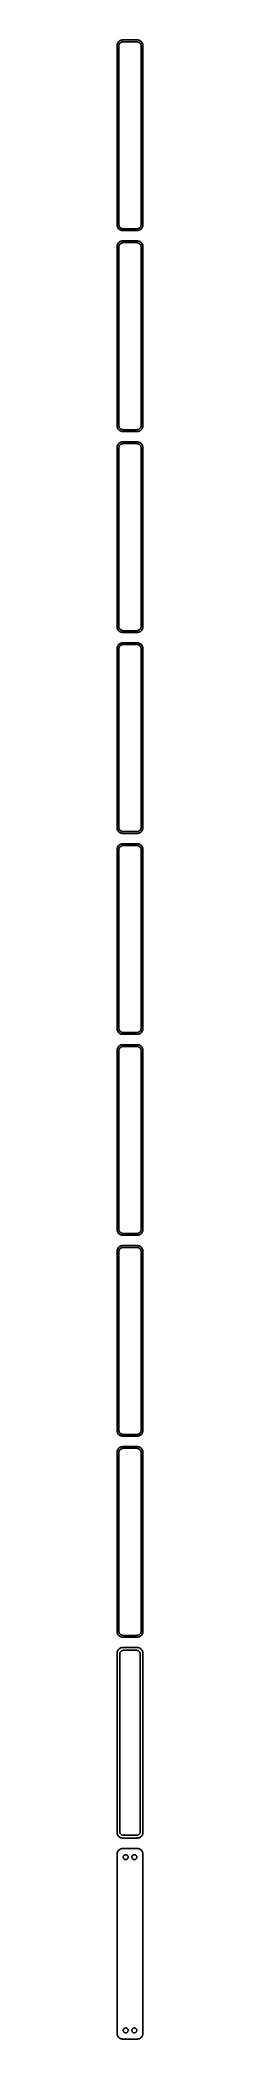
# Model space of a CAD drawing. Header units: metres. Extents: x -11 to 11, y 1658 to 3388.
import ezdxf

# ---------------------------------------------------------------- set-up
doc = ezdxf.new("R2010")
doc.units = ezdxf.units.M

msp = doc.modelspace()

# ---------------------------------------------------------------- linework, layer by layer
for p, q in [((-11.2106, 3384.13), (-11.25, 3383.5)), ((-11.25, 3383.5), (-11.25, 3228.5)), ((-11.0929, 3384.74), (-11.2106, 3384.13)), ((-10.8989, 3385.34), (-11.0929, 3384.74)), ((-10.6315, 3385.91), (-10.8989, 3385.34)), ((-10.2951, 3386.44), (-10.6315, 3385.91)), ((-9.89484, 3386.92), (-10.2951, 3386.44)), ((-9.43712, 3387.35), (-9.89484, 3386.92)), ((-9.75, 3383), (-9.71844, 3383.5)), ((-9.75, 3229), (-9.75, 3383)), ((-9.71844, 3383.5), (-9.62433, 3383.99)), ((-9.62433, 3383.99), (-9.4691, 3384.47)), ((-9.4691, 3384.47), (-9.25522, 3384.93)), ((-8.92912, 3387.72), (-9.43712, 3387.35)), ((-9.25522, 3384.93), (-8.98605, 3385.35)), ((-8.98605, 3385.35), (-8.66586, 3385.74)), ((-8.37889, 3388.02), (-8.92912, 3387.72)), ((-8.66586, 3385.74), (-8.29968, 3386.08)), ((-7.79507, 3388.26), (-8.37889, 3388.02)), ((-8.29968, 3386.08), (-7.8933, 3386.38)), ((-7.8933, 3386.38), (-7.45311, 3386.62)), ((-7.1869, 3388.41), (-7.79507, 3388.26)), ((-7.45311, 3386.62), (-6.98605, 3386.8)), ((-6.56395, 3388.49), (-7.1869, 3388.41)), ((-6.98605, 3386.8), (-6.49951, 3386.93)), ((6.56395, 3388.49), (-6.56395, 3388.49)), ((-6.49951, 3386.93), (-6.00116, 3386.99)), ((-6.00116, 3386.99), (6.00116, 3386.99)), ((6.00116, 3386.99), (6.49951, 3386.93)), ((6.49951, 3386.93), (6.98605, 3386.8)), ((7.1869, 3388.41), (6.56395, 3388.49)), ((6.98605, 3386.8), (7.45311, 3386.62)), ((7.79507, 3388.26), (7.1869, 3388.41)), ((7.45311, 3386.62), (7.8933, 3386.38)), ((8.37889, 3388.02), (7.79507, 3388.26)), ((7.8933, 3386.38), (8.29968, 3386.08)), ((8.29968, 3386.08), (8.66586, 3385.74)), ((8.92912, 3387.72), (8.37889, 3388.02)), ((8.66586, 3385.74), (8.98605, 3385.35)), ((9.43712, 3387.35), (8.92912, 3387.72)), ((8.98605, 3385.35), (9.25522, 3384.93)), ((9.25522, 3384.93), (9.4691, 3384.47)), ((9.89484, 3386.92), (9.43712, 3387.35)), ((9.4691, 3384.47), (9.62433, 3383.99)), ((9.62433, 3383.99), (9.71844, 3383.5)), ((9.71844, 3383.5), (9.75, 3383)), ((9.75, 3383), (9.75, 3229)), ((10.2951, 3386.44), (9.89484, 3386.92)), ((10.6315, 3385.91), (10.2951, 3386.44)), ((10.8989, 3385.34), (10.6315, 3385.91)), ((11.0929, 3384.74), (10.8989, 3385.34)), ((11.2106, 3384.13), (11.0929, 3384.74)), ((11.25, 3383.5), (11.2106, 3384.13)), ((11.25, 3228.5), (11.25, 3383.5)), ((-11.25, 3228.5), (-11.2106, 3227.87)), ((-11.2106, 3227.87), (-11.0929, 3227.26)), ((-11.0929, 3227.26), (-10.8989, 3226.66)), ((-10.8989, 3226.66), (-10.6315, 3226.09)), ((-10.6315, 3226.09), (-10.2951, 3225.56)), ((-10.2951, 3225.56), (-9.89484, 3225.08)), ((-9.89484, 3225.08), (-9.43712, 3224.65)), ((-9.71844, 3228.5), (-9.75, 3229)), ((-9.62433, 3228.01), (-9.71844, 3228.5)), ((-9.4691, 3227.53), (-9.62433, 3228.01)), ((-9.25522, 3227.07), (-9.4691, 3227.53)), ((-9.43712, 3224.65), (-8.92912, 3224.28)), ((-8.98605, 3226.65), (-9.25522, 3227.07)), ((-8.66586, 3226.26), (-8.98605, 3226.65)), ((-8.92912, 3224.28), (-8.37889, 3223.98)), ((-8.29968, 3225.92), (-8.66586, 3226.26)), ((-8.37889, 3223.98), (-7.79507, 3223.74)), ((-7.8933, 3225.62), (-8.29968, 3225.92)), ((-7.45311, 3225.38), (-7.8933, 3225.62)), ((-7.79507, 3223.74), (-7.1869, 3223.59)), ((-6.98605, 3225.2), (-7.45311, 3225.38)), ((-7.1869, 3223.59), (-6.56395, 3223.51)), ((-6.49951, 3225.07), (-6.98605, 3225.2)), ((-6.56395, 3223.51), (6.56395, 3223.51)), ((-6.00116, 3225.01), (-6.49951, 3225.07)), ((6.00116, 3225.01), (-6.00116, 3225.01)), ((6.49951, 3225.07), (6.00116, 3225.01)), ((6.98605, 3225.2), (6.49951, 3225.07)), ((6.56395, 3223.51), (7.1869, 3223.59)), ((7.45311, 3225.38), (6.98605, 3225.2)), ((7.1869, 3223.59), (7.79507, 3223.74)), ((7.8933, 3225.62), (7.45311, 3225.38)), ((7.79507, 3223.74), (8.37889, 3223.98)), ((8.29968, 3225.92), (7.8933, 3225.62)), ((8.66586, 3226.26), (8.29968, 3225.92)), ((8.37889, 3223.98), (8.92912, 3224.28)), ((8.98605, 3226.65), (8.66586, 3226.26)), ((8.92912, 3224.28), (9.43712, 3224.65)), ((9.25522, 3227.07), (8.98605, 3226.65)), ((9.4691, 3227.53), (9.25522, 3227.07)), ((9.43712, 3224.65), (9.89484, 3225.08)), ((9.62433, 3228.01), (9.4691, 3227.53)), ((9.71844, 3228.5), (9.62433, 3228.01)), ((9.75, 3229), (9.71844, 3228.5)), ((9.89484, 3225.08), (10.2951, 3225.56)), ((10.2951, 3225.56), (10.6315, 3226.09)), ((10.6315, 3226.09), (10.8989, 3226.66)), ((10.8989, 3226.66), (11.0929, 3227.26)), ((11.0929, 3227.26), (11.2106, 3227.87)), ((11.2106, 3227.87), (11.25, 3228.5)), ((-11.2106, 3210.13), (-11.25, 3209.5)), ((-11.25, 3209.5), (-11.25, 3054.5)), ((-11.0929, 3210.74), (-11.2106, 3210.13)), ((-10.8989, 3211.34), (-11.0929, 3210.74)), ((-10.6315, 3211.91), (-10.8989, 3211.34)), ((-10.2951, 3212.44), (-10.6315, 3211.91)), ((-9.89484, 3212.92), (-10.2951, 3212.44)), ((-9.43712, 3213.35), (-9.89484, 3212.92)), ((-9.75, 3209), (-9.71844, 3209.5)), ((-9.75, 3055), (-9.75, 3209)), ((-9.71844, 3209.5), (-9.62433, 3209.99)), ((-9.62433, 3209.99), (-9.4691, 3210.47)), ((-9.4691, 3210.47), (-9.25522, 3210.93)), ((-8.92912, 3213.72), (-9.43712, 3213.35)), ((-9.25522, 3210.93), (-8.98605, 3211.35)), ((-8.98605, 3211.35), (-8.66586, 3211.74)), ((-8.37889, 3214.02), (-8.92912, 3213.72)), ((-8.66586, 3211.74), (-8.29968, 3212.08)), ((-7.79507, 3214.26), (-8.37889, 3214.02)), ((-8.29968, 3212.08), (-7.8933, 3212.38)), ((-7.8933, 3212.38), (-7.45311, 3212.62)), ((-7.1869, 3214.41), (-7.79507, 3214.26)), ((-7.45311, 3212.62), (-6.98605, 3212.8)), ((-6.56395, 3214.49), (-7.1869, 3214.41)), ((-6.98605, 3212.8), (-6.49951, 3212.93)), ((6.56395, 3214.49), (-6.56395, 3214.49)), ((-6.49951, 3212.93), (-6.00116, 3212.99)), ((-6.00116, 3212.99), (6.00116, 3212.99)), ((6.00116, 3212.99), (6.49951, 3212.93)), ((6.49951, 3212.93), (6.98605, 3212.8)), ((7.1869, 3214.41), (6.56395, 3214.49)), ((6.98605, 3212.8), (7.45311, 3212.62)), ((7.79507, 3214.26), (7.1869, 3214.41)), ((7.45311, 3212.62), (7.8933, 3212.38)), ((8.37889, 3214.02), (7.79507, 3214.26)), ((7.8933, 3212.38), (8.29968, 3212.08)), ((8.29968, 3212.08), (8.66586, 3211.74)), ((8.92912, 3213.72), (8.37889, 3214.02)), ((8.66586, 3211.74), (8.98605, 3211.35)), ((9.43712, 3213.35), (8.92912, 3213.72)), ((8.98605, 3211.35), (9.25522, 3210.93)), ((9.25522, 3210.93), (9.4691, 3210.47)), ((9.89484, 3212.92), (9.43712, 3213.35)), ((9.4691, 3210.47), (9.62433, 3209.99)), ((9.62433, 3209.99), (9.71844, 3209.5)), ((9.71844, 3209.5), (9.75, 3209)), ((9.75, 3209), (9.75, 3055)), ((10.2951, 3212.44), (9.89484, 3212.92)), ((10.6315, 3211.91), (10.2951, 3212.44)), ((10.8989, 3211.34), (10.6315, 3211.91)), ((11.0929, 3210.74), (10.8989, 3211.34)), ((11.2106, 3210.13), (11.0929, 3210.74)), ((11.25, 3209.5), (11.2106, 3210.13)), ((11.25, 3054.5), (11.25, 3209.5)), ((-11.25, 3054.5), (-11.2106, 3053.87)), ((-11.2106, 3053.87), (-11.0929, 3053.26)), ((-11.0929, 3053.26), (-10.8989, 3052.66)), ((-10.8989, 3052.66), (-10.6315, 3052.09)), ((-10.6315, 3052.09), (-10.2951, 3051.56)), ((-10.2951, 3051.56), (-9.89484, 3051.08)), ((-9.89484, 3051.08), (-9.43712, 3050.65)), ((-9.71844, 3054.5), (-9.75, 3055)), ((-9.62433, 3054.01), (-9.71844, 3054.5)), ((-9.4691, 3053.53), (-9.62433, 3054.01)), ((-9.25522, 3053.07), (-9.4691, 3053.53)), ((-9.43712, 3050.65), (-8.92912, 3050.28)), ((-8.98605, 3052.65), (-9.25522, 3053.07)), ((-8.66586, 3052.26), (-8.98605, 3052.65)), ((-8.92912, 3050.28), (-8.37889, 3049.98)), ((-8.29968, 3051.92), (-8.66586, 3052.26)), ((-8.37889, 3049.98), (-7.79507, 3049.74)), ((-7.8933, 3051.62), (-8.29968, 3051.92)), ((-7.45311, 3051.38), (-7.8933, 3051.62)), ((-7.79507, 3049.74), (-7.1869, 3049.59)), ((-6.98605, 3051.2), (-7.45311, 3051.38)), ((-7.1869, 3049.59), (-6.56395, 3049.51)), ((-6.49951, 3051.07), (-6.98605, 3051.2)), ((-6.56395, 3049.51), (6.56395, 3049.51)), ((-6.00116, 3051.01), (-6.49951, 3051.07)), ((6.00116, 3051.01), (-6.00116, 3051.01)), ((6.49951, 3051.07), (6.00116, 3051.01)), ((6.98605, 3051.2), (6.49951, 3051.07)), ((6.56395, 3049.51), (7.1869, 3049.59)), ((7.45311, 3051.38), (6.98605, 3051.2)), ((7.1869, 3049.59), (7.79507, 3049.74)), ((7.8933, 3051.62), (7.45311, 3051.38)), ((7.79507, 3049.74), (8.37889, 3049.98)), ((8.29968, 3051.92), (7.8933, 3051.62)), ((8.66586, 3052.26), (8.29968, 3051.92)), ((8.37889, 3049.98), (8.92912, 3050.28)), ((8.98605, 3052.65), (8.66586, 3052.26)), ((8.92912, 3050.28), (9.43712, 3050.65)), ((9.25522, 3053.07), (8.98605, 3052.65)), ((9.4691, 3053.53), (9.25522, 3053.07)), ((9.43712, 3050.65), (9.89484, 3051.08)), ((9.62433, 3054.01), (9.4691, 3053.53)), ((9.71844, 3054.5), (9.62433, 3054.01)), ((9.75, 3055), (9.71844, 3054.5)), ((9.89484, 3051.08), (10.2951, 3051.56)), ((10.2951, 3051.56), (10.6315, 3052.09)), ((10.6315, 3052.09), (10.8989, 3052.66)), ((10.8989, 3052.66), (11.0929, 3053.26)), ((11.0929, 3053.26), (11.2106, 3053.87)), ((11.2106, 3053.87), (11.25, 3054.5)), ((-11.2106, 3036.13), (-11.25, 3035.5)), ((-11.25, 3035.5), (-11.25, 2880.5)), ((-11.0929, 3036.74), (-11.2106, 3036.13)), ((-10.8989, 3037.34), (-11.0929, 3036.74)), ((-10.6315, 3037.91), (-10.8989, 3037.34)), ((-10.2951, 3038.44), (-10.6315, 3037.91)), ((-9.89484, 3038.92), (-10.2951, 3038.44)), ((-9.43712, 3039.35), (-9.89484, 3038.92)), ((-9.75, 3035), (-9.71844, 3035.5)), ((-9.75, 2881), (-9.75, 3035)), ((-9.71844, 3035.5), (-9.62433, 3035.99)), ((-9.62433, 3035.99), (-9.4691, 3036.47)), ((-9.4691, 3036.47), (-9.25522, 3036.93)), ((-8.92912, 3039.72), (-9.43712, 3039.35)), ((-9.25522, 3036.93), (-8.98605, 3037.35)), ((-8.98605, 3037.35), (-8.66586, 3037.74)), ((-8.37889, 3040.02), (-8.92912, 3039.72)), ((-8.66586, 3037.74), (-8.29968, 3038.08)), ((-7.79507, 3040.26), (-8.37889, 3040.02)), ((-8.29968, 3038.08), (-7.8933, 3038.38)), ((-7.8933, 3038.38), (-7.45311, 3038.62)), ((-7.1869, 3040.41), (-7.79507, 3040.26)), ((-7.45311, 3038.62), (-6.98605, 3038.8)), ((-6.56395, 3040.49), (-7.1869, 3040.41)), ((-6.98605, 3038.8), (-6.49951, 3038.93)), ((6.56395, 3040.49), (-6.56395, 3040.49)), ((-6.49951, 3038.93), (-6.00116, 3038.99)), ((-6.00116, 3038.99), (6.00116, 3038.99)), ((6.00116, 3038.99), (6.49951, 3038.93)), ((6.49951, 3038.93), (6.98605, 3038.8)), ((7.1869, 3040.41), (6.56395, 3040.49)), ((6.98605, 3038.8), (7.45311, 3038.62)), ((7.79507, 3040.26), (7.1869, 3040.41)), ((7.45311, 3038.62), (7.8933, 3038.38)), ((8.37889, 3040.02), (7.79507, 3040.26)), ((7.8933, 3038.38), (8.29968, 3038.08)), ((8.29968, 3038.08), (8.66586, 3037.74)), ((8.92912, 3039.72), (8.37889, 3040.02)), ((8.66586, 3037.74), (8.98605, 3037.35)), ((9.43712, 3039.35), (8.92912, 3039.72)), ((8.98605, 3037.35), (9.25522, 3036.93)), ((9.25522, 3036.93), (9.4691, 3036.47)), ((9.89484, 3038.92), (9.43712, 3039.35)), ((9.4691, 3036.47), (9.62433, 3035.99)), ((9.62433, 3035.99), (9.71844, 3035.5)), ((9.71844, 3035.5), (9.75, 3035)), ((9.75, 3035), (9.75, 2881)), ((10.2951, 3038.44), (9.89484, 3038.92)), ((10.6315, 3037.91), (10.2951, 3038.44)), ((10.8989, 3037.34), (10.6315, 3037.91)), ((11.0929, 3036.74), (10.8989, 3037.34)), ((11.2106, 3036.13), (11.0929, 3036.74)), ((11.25, 3035.5), (11.2106, 3036.13)), ((11.25, 2880.5), (11.25, 3035.5)), ((-11.25, 2880.5), (-11.2106, 2879.87)), ((-11.2106, 2879.87), (-11.0929, 2879.26)), ((-11.0929, 2879.26), (-10.8989, 2878.66)), ((-10.8989, 2878.66), (-10.6315, 2878.09)), ((-10.6315, 2878.09), (-10.2951, 2877.56)), ((-10.2951, 2877.56), (-9.89484, 2877.08)), ((-9.89484, 2877.08), (-9.43712, 2876.65)), ((-9.71844, 2880.5), (-9.75, 2881)), ((-9.62433, 2880.01), (-9.71844, 2880.5)), ((-9.4691, 2879.53), (-9.62433, 2880.01)), ((-9.25522, 2879.07), (-9.4691, 2879.53)), ((-9.43712, 2876.65), (-8.92912, 2876.28)), ((-8.98605, 2878.65), (-9.25522, 2879.07)), ((-8.66586, 2878.26), (-8.98605, 2878.65)), ((-8.92912, 2876.28), (-8.37889, 2875.98)), ((-8.29968, 2877.92), (-8.66586, 2878.26)), ((-8.37889, 2875.98), (-7.79507, 2875.74)), ((-7.8933, 2877.62), (-8.29968, 2877.92)), ((-7.45311, 2877.38), (-7.8933, 2877.62)), ((-7.79507, 2875.74), (-7.1869, 2875.59)), ((-6.98605, 2877.2), (-7.45311, 2877.38)), ((-7.1869, 2875.59), (-6.56395, 2875.51)), ((-6.49951, 2877.07), (-6.98605, 2877.2)), ((-6.56395, 2875.51), (6.56395, 2875.51)), ((-6.00116, 2877.01), (-6.49951, 2877.07)), ((6.00116, 2877.01), (-6.00116, 2877.01)), ((6.49951, 2877.07), (6.00116, 2877.01)), ((6.98605, 2877.2), (6.49951, 2877.07)), ((6.56395, 2875.51), (7.1869, 2875.59)), ((7.45311, 2877.38), (6.98605, 2877.2)), ((7.1869, 2875.59), (7.79507, 2875.74)), ((7.8933, 2877.62), (7.45311, 2877.38)), ((7.79507, 2875.74), (8.37889, 2875.98)), ((8.29968, 2877.92), (7.8933, 2877.62)), ((8.66586, 2878.26), (8.29968, 2877.92)), ((8.37889, 2875.98), (8.92912, 2876.28)), ((8.98605, 2878.65), (8.66586, 2878.26)), ((8.92912, 2876.28), (9.43712, 2876.65)), ((9.25522, 2879.07), (8.98605, 2878.65)), ((9.4691, 2879.53), (9.25522, 2879.07)), ((9.43712, 2876.65), (9.89484, 2877.08)), ((9.62433, 2880.01), (9.4691, 2879.53)), ((9.71844, 2880.5), (9.62433, 2880.01)), ((9.75, 2881), (9.71844, 2880.5)), ((9.89484, 2877.08), (10.2951, 2877.56)), ((10.2951, 2877.56), (10.6315, 2878.09)), ((10.6315, 2878.09), (10.8989, 2878.66)), ((10.8989, 2878.66), (11.0929, 2879.26)), ((11.0929, 2879.26), (11.2106, 2879.87)), ((11.2106, 2879.87), (11.25, 2880.5)), ((-11.2106, 2862.13), (-11.25, 2861.5)), ((-11.25, 2861.5), (-11.25, 2706.5)), ((-11.0929, 2862.74), (-11.2106, 2862.13)), ((-10.8989, 2863.34), (-11.0929, 2862.74)), ((-10.6315, 2863.91), (-10.8989, 2863.34)), ((-10.2951, 2864.44), (-10.6315, 2863.91)), ((-9.89484, 2864.92), (-10.2951, 2864.44)), ((-9.43712, 2865.35), (-9.89484, 2864.92)), ((-9.75, 2861), (-9.71844, 2861.5)), ((-9.75, 2707), (-9.75, 2861)), ((-9.71844, 2861.5), (-9.62433, 2861.99)), ((-9.62433, 2861.99), (-9.4691, 2862.47)), ((-9.4691, 2862.47), (-9.25522, 2862.93)), ((-8.92912, 2865.72), (-9.43712, 2865.35)), ((-9.25522, 2862.93), (-8.98605, 2863.35)), ((-8.98605, 2863.35), (-8.66586, 2863.74)), ((-8.37889, 2866.02), (-8.92912, 2865.72)), ((-8.66586, 2863.74), (-8.29968, 2864.08)), ((-7.79507, 2866.26), (-8.37889, 2866.02)), ((-8.29968, 2864.08), (-7.8933, 2864.38)), ((-7.8933, 2864.38), (-7.45311, 2864.62)), ((-7.1869, 2866.41), (-7.79507, 2866.26)), ((-7.45311, 2864.62), (-6.98605, 2864.8)), ((-6.56395, 2866.49), (-7.1869, 2866.41)), ((-6.98605, 2864.8), (-6.49951, 2864.93)), ((6.56395, 2866.49), (-6.56395, 2866.49)), ((-6.49951, 2864.93), (-6.00116, 2864.99)), ((-6.00116, 2864.99), (6.00116, 2864.99)), ((6.00116, 2864.99), (6.49951, 2864.93)), ((6.49951, 2864.93), (6.98605, 2864.8)), ((7.1869, 2866.41), (6.56395, 2866.49)), ((6.98605, 2864.8), (7.45311, 2864.62)), ((7.79507, 2866.26), (7.1869, 2866.41)), ((7.45311, 2864.62), (7.8933, 2864.38)), ((8.37889, 2866.02), (7.79507, 2866.26)), ((7.8933, 2864.38), (8.29968, 2864.08)), ((8.29968, 2864.08), (8.66586, 2863.74)), ((8.92912, 2865.72), (8.37889, 2866.02)), ((8.66586, 2863.74), (8.98605, 2863.35)), ((9.43712, 2865.35), (8.92912, 2865.72)), ((8.98605, 2863.35), (9.25522, 2862.93)), ((9.25522, 2862.93), (9.4691, 2862.47)), ((9.89484, 2864.92), (9.43712, 2865.35)), ((9.4691, 2862.47), (9.62433, 2861.99)), ((9.62433, 2861.99), (9.71844, 2861.5)), ((9.71844, 2861.5), (9.75, 2861)), ((9.75, 2861), (9.75, 2707)), ((10.2951, 2864.44), (9.89484, 2864.92)), ((10.6315, 2863.91), (10.2951, 2864.44)), ((10.8989, 2863.34), (10.6315, 2863.91)), ((11.0929, 2862.74), (10.8989, 2863.34)), ((11.2106, 2862.13), (11.0929, 2862.74)), ((11.25, 2861.5), (11.2106, 2862.13)), ((11.25, 2706.5), (11.25, 2861.5)), ((-11.25, 2706.5), (-11.2106, 2705.87)), ((-11.2106, 2705.87), (-11.0929, 2705.26)), ((-11.0929, 2705.26), (-10.8989, 2704.66)), ((-10.8989, 2704.66), (-10.6315, 2704.09)), ((-10.6315, 2704.09), (-10.2951, 2703.56)), ((-10.2951, 2703.56), (-9.89484, 2703.08)), ((-9.89484, 2703.08), (-9.43712, 2702.65)), ((-9.71844, 2706.5), (-9.75, 2707)), ((-9.62433, 2706.01), (-9.71844, 2706.5)), ((-9.4691, 2705.53), (-9.62433, 2706.01)), ((-9.25522, 2705.07), (-9.4691, 2705.53)), ((-9.43712, 2702.65), (-8.92912, 2702.28)), ((-8.98605, 2704.65), (-9.25522, 2705.07)), ((-8.66586, 2704.26), (-8.98605, 2704.65)), ((-8.92912, 2702.28), (-8.37889, 2701.98)), ((-8.29968, 2703.92), (-8.66586, 2704.26)), ((-8.37889, 2701.98), (-7.79507, 2701.74)), ((-7.8933, 2703.62), (-8.29968, 2703.92)), ((-7.45311, 2703.38), (-7.8933, 2703.62)), ((-7.79507, 2701.74), (-7.1869, 2701.59)), ((-6.98605, 2703.2), (-7.45311, 2703.38)), ((-7.1869, 2701.59), (-6.56395, 2701.51)), ((-6.49951, 2703.07), (-6.98605, 2703.2)), ((-6.56395, 2701.51), (6.56395, 2701.51)), ((-6.00116, 2703.01), (-6.49951, 2703.07)), ((6.00116, 2703.01), (-6.00116, 2703.01)), ((6.49951, 2703.07), (6.00116, 2703.01)), ((6.98605, 2703.2), (6.49951, 2703.07)), ((6.56395, 2701.51), (7.1869, 2701.59)), ((7.45311, 2703.38), (6.98605, 2703.2)), ((7.1869, 2701.59), (7.79507, 2701.74)), ((7.8933, 2703.62), (7.45311, 2703.38)), ((7.79507, 2701.74), (8.37889, 2701.98)), ((8.29968, 2703.92), (7.8933, 2703.62)), ((8.66586, 2704.26), (8.29968, 2703.92)), ((8.37889, 2701.98), (8.92912, 2702.28)), ((8.98605, 2704.65), (8.66586, 2704.26)), ((8.92912, 2702.28), (9.43712, 2702.65)), ((9.25522, 2705.07), (8.98605, 2704.65)), ((9.4691, 2705.53), (9.25522, 2705.07)), ((9.43712, 2702.65), (9.89484, 2703.08)), ((9.62433, 2706.01), (9.4691, 2705.53)), ((9.71844, 2706.5), (9.62433, 2706.01)), ((9.75, 2707), (9.71844, 2706.5)), ((9.89484, 2703.08), (10.2951, 2703.56)), ((10.2951, 2703.56), (10.6315, 2704.09)), ((10.6315, 2704.09), (10.8989, 2704.66)), ((10.8989, 2704.66), (11.0929, 2705.26)), ((11.0929, 2705.26), (11.2106, 2705.87)), ((11.2106, 2705.87), (11.25, 2706.5)), ((-11.2106, 2688.13), (-11.25, 2687.5)), ((-11.25, 2687.5), (-11.25, 2532.5)), ((-11.0929, 2688.74), (-11.2106, 2688.13)), ((-10.8989, 2689.34), (-11.0929, 2688.74)), ((-10.6315, 2689.91), (-10.8989, 2689.34)), ((-10.2951, 2690.44), (-10.6315, 2689.91)), ((-9.89484, 2690.92), (-10.2951, 2690.44)), ((-9.43712, 2691.35), (-9.89484, 2690.92)), ((-9.75, 2687), (-9.71844, 2687.5)), ((-9.75, 2533), (-9.75, 2687)), ((-9.71844, 2687.5), (-9.62433, 2687.99)), ((-9.62433, 2687.99), (-9.4691, 2688.47)), ((-9.4691, 2688.47), (-9.25522, 2688.93)), ((-8.92912, 2691.72), (-9.43712, 2691.35)), ((-9.25522, 2688.93), (-8.98605, 2689.35)), ((-8.98605, 2689.35), (-8.66586, 2689.74)), ((-8.37889, 2692.02), (-8.92912, 2691.72)), ((-8.66586, 2689.74), (-8.29968, 2690.08)), ((-7.79507, 2692.26), (-8.37889, 2692.02)), ((-8.29968, 2690.08), (-7.8933, 2690.38)), ((-7.8933, 2690.38), (-7.45311, 2690.62)), ((-7.1869, 2692.41), (-7.79507, 2692.26)), ((-7.45311, 2690.62), (-6.98605, 2690.8)), ((-6.56395, 2692.49), (-7.1869, 2692.41)), ((-6.98605, 2690.8), (-6.49951, 2690.93)), ((6.56395, 2692.49), (-6.56395, 2692.49)), ((-6.49951, 2690.93), (-6.00116, 2690.99)), ((-6.00116, 2690.99), (6.00116, 2690.99)), ((6.00116, 2690.99), (6.49951, 2690.93)), ((6.49951, 2690.93), (6.98605, 2690.8)), ((7.1869, 2692.41), (6.56395, 2692.49)), ((6.98605, 2690.8), (7.45311, 2690.62)), ((7.79507, 2692.26), (7.1869, 2692.41)), ((7.45311, 2690.62), (7.8933, 2690.38)), ((8.37889, 2692.02), (7.79507, 2692.26)), ((7.8933, 2690.38), (8.29968, 2690.08)), ((8.29968, 2690.08), (8.66586, 2689.74)), ((8.92912, 2691.72), (8.37889, 2692.02)), ((8.66586, 2689.74), (8.98605, 2689.35)), ((9.43712, 2691.35), (8.92912, 2691.72)), ((8.98605, 2689.35), (9.25522, 2688.93)), ((9.25522, 2688.93), (9.4691, 2688.47)), ((9.89484, 2690.92), (9.43712, 2691.35)), ((9.4691, 2688.47), (9.62433, 2687.99)), ((9.62433, 2687.99), (9.71844, 2687.5)), ((9.71844, 2687.5), (9.75, 2687)), ((9.75, 2687), (9.75, 2533)), ((10.2951, 2690.44), (9.89484, 2690.92)), ((10.6315, 2689.91), (10.2951, 2690.44)), ((10.8989, 2689.34), (10.6315, 2689.91)), ((11.0929, 2688.74), (10.8989, 2689.34)), ((11.2106, 2688.13), (11.0929, 2688.74)), ((11.25, 2687.5), (11.2106, 2688.13)), ((11.25, 2532.5), (11.25, 2687.5)), ((-11.25, 2532.5), (-11.2106, 2531.87)), ((-11.2106, 2531.87), (-11.0929, 2531.26)), ((-11.0929, 2531.26), (-10.8989, 2530.66)), ((-10.8989, 2530.66), (-10.6315, 2530.09)), ((-10.6315, 2530.09), (-10.2951, 2529.56)), ((-10.2951, 2529.56), (-9.89484, 2529.08)), ((-9.89484, 2529.08), (-9.43712, 2528.65)), ((-9.71844, 2532.5), (-9.75, 2533)), ((-9.62433, 2532.01), (-9.71844, 2532.5)), ((-9.4691, 2531.53), (-9.62433, 2532.01)), ((-9.25522, 2531.07), (-9.4691, 2531.53)), ((-9.43712, 2528.65), (-8.92912, 2528.28)), ((-8.98605, 2530.65), (-9.25522, 2531.07)), ((-8.66586, 2530.26), (-8.98605, 2530.65)), ((-8.92912, 2528.28), (-8.37889, 2527.98)), ((-8.29968, 2529.92), (-8.66586, 2530.26)), ((-8.37889, 2527.98), (-7.79507, 2527.74)), ((-7.8933, 2529.62), (-8.29968, 2529.92)), ((-7.45311, 2529.38), (-7.8933, 2529.62)), ((-7.79507, 2527.74), (-7.1869, 2527.59)), ((-6.98605, 2529.2), (-7.45311, 2529.38)), ((-7.1869, 2527.59), (-6.56395, 2527.51)), ((-6.49951, 2529.07), (-6.98605, 2529.2)), ((-6.56395, 2527.51), (6.56395, 2527.51)), ((-6.00116, 2529.01), (-6.49951, 2529.07)), ((6.00116, 2529.01), (-6.00116, 2529.01)), ((6.49951, 2529.07), (6.00116, 2529.01)), ((6.98605, 2529.2), (6.49951, 2529.07)), ((6.56395, 2527.51), (7.1869, 2527.59)), ((7.45311, 2529.38), (6.98605, 2529.2)), ((7.1869, 2527.59), (7.79507, 2527.74)), ((7.8933, 2529.62), (7.45311, 2529.38)), ((7.79507, 2527.74), (8.37889, 2527.98)), ((8.29968, 2529.92), (7.8933, 2529.62)), ((8.66586, 2530.26), (8.29968, 2529.92)), ((8.37889, 2527.98), (8.92912, 2528.28)), ((8.98605, 2530.65), (8.66586, 2530.26)), ((8.92912, 2528.28), (9.43712, 2528.65)), ((9.25522, 2531.07), (8.98605, 2530.65)), ((9.4691, 2531.53), (9.25522, 2531.07)), ((9.43712, 2528.65), (9.89484, 2529.08)), ((9.62433, 2532.01), (9.4691, 2531.53)), ((9.71844, 2532.5), (9.62433, 2532.01)), ((9.75, 2533), (9.71844, 2532.5)), ((9.89484, 2529.08), (10.2951, 2529.56)), ((10.2951, 2529.56), (10.6315, 2530.09)), ((10.6315, 2530.09), (10.8989, 2530.66)), ((10.8989, 2530.66), (11.0929, 2531.26)), ((11.0929, 2531.26), (11.2106, 2531.87)), ((11.2106, 2531.87), (11.25, 2532.5)), ((-11.2106, 2514.13), (-11.25, 2513.5)), ((-11.25, 2513.5), (-11.25, 2358.5)), ((-11.0929, 2514.74), (-11.2106, 2514.13)), ((-10.8989, 2515.34), (-11.0929, 2514.74)), ((-10.6315, 2515.91), (-10.8989, 2515.34)), ((-10.2951, 2516.44), (-10.6315, 2515.91)), ((-9.89484, 2516.92), (-10.2951, 2516.44)), ((-9.43712, 2517.35), (-9.89484, 2516.92)), ((-9.75, 2513), (-9.71844, 2513.5)), ((-9.75, 2359), (-9.75, 2513)), ((-9.71844, 2513.5), (-9.62433, 2513.99)), ((-9.62433, 2513.99), (-9.4691, 2514.47)), ((-9.4691, 2514.47), (-9.25522, 2514.93)), ((-8.92912, 2517.72), (-9.43712, 2517.35)), ((-9.25522, 2514.93), (-8.98605, 2515.35)), ((-8.98605, 2515.35), (-8.66586, 2515.74)), ((-8.37889, 2518.02), (-8.92912, 2517.72)), ((-8.66586, 2515.74), (-8.29968, 2516.08)), ((-7.79507, 2518.26), (-8.37889, 2518.02)), ((-8.29968, 2516.08), (-7.8933, 2516.38)), ((-7.8933, 2516.38), (-7.45311, 2516.62)), ((-7.1869, 2518.41), (-7.79507, 2518.26)), ((-7.45311, 2516.62), (-6.98605, 2516.8)), ((-6.56395, 2518.49), (-7.1869, 2518.41)), ((-6.98605, 2516.8), (-6.49951, 2516.93)), ((6.56395, 2518.49), (-6.56395, 2518.49)), ((-6.49951, 2516.93), (-6.00116, 2516.99)), ((-6.00116, 2516.99), (6.00116, 2516.99)), ((6.00116, 2516.99), (6.49951, 2516.93)), ((6.49951, 2516.93), (6.98605, 2516.8)), ((7.1869, 2518.41), (6.56395, 2518.49)), ((6.98605, 2516.8), (7.45311, 2516.62)), ((7.79507, 2518.26), (7.1869, 2518.41)), ((7.45311, 2516.62), (7.8933, 2516.38)), ((8.37889, 2518.02), (7.79507, 2518.26)), ((7.8933, 2516.38), (8.29968, 2516.08)), ((8.29968, 2516.08), (8.66586, 2515.74)), ((8.92912, 2517.72), (8.37889, 2518.02)), ((8.66586, 2515.74), (8.98605, 2515.35)), ((9.43712, 2517.35), (8.92912, 2517.72)), ((8.98605, 2515.35), (9.25522, 2514.93)), ((9.25522, 2514.93), (9.4691, 2514.47)), ((9.89484, 2516.92), (9.43712, 2517.35)), ((9.4691, 2514.47), (9.62433, 2513.99)), ((9.62433, 2513.99), (9.71844, 2513.5)), ((9.71844, 2513.5), (9.75, 2513)), ((9.75, 2513), (9.75, 2359)), ((10.2951, 2516.44), (9.89484, 2516.92)), ((10.6315, 2515.91), (10.2951, 2516.44)), ((10.8989, 2515.34), (10.6315, 2515.91)), ((11.0929, 2514.74), (10.8989, 2515.34)), ((11.2106, 2514.13), (11.0929, 2514.74)), ((11.25, 2513.5), (11.2106, 2514.13)), ((11.25, 2358.5), (11.25, 2513.5)), ((-11.25, 2358.5), (-11.2106, 2357.87)), ((-11.2106, 2357.87), (-11.0929, 2357.26)), ((-11.0929, 2357.26), (-10.8989, 2356.66)), ((-10.8989, 2356.66), (-10.6315, 2356.09)), ((-10.6315, 2356.09), (-10.2951, 2355.56)), ((-10.2951, 2355.56), (-9.89484, 2355.08)), ((-9.89484, 2355.08), (-9.43712, 2354.65)), ((-9.71844, 2358.5), (-9.75, 2359)), ((-9.62433, 2358.01), (-9.71844, 2358.5)), ((-9.4691, 2357.53), (-9.62433, 2358.01)), ((-9.25522, 2357.07), (-9.4691, 2357.53)), ((-9.43712, 2354.65), (-8.92912, 2354.28)), ((-8.98605, 2356.65), (-9.25522, 2357.07)), ((-8.66586, 2356.26), (-8.98605, 2356.65)), ((-8.92912, 2354.28), (-8.37889, 2353.98)), ((-8.29968, 2355.92), (-8.66586, 2356.26)), ((-7.8933, 2355.62), (-8.29968, 2355.92)), ((-7.45311, 2355.38), (-7.8933, 2355.62)), ((-6.98605, 2355.2), (-7.45311, 2355.38)), ((-6.49951, 2355.07), (-6.98605, 2355.2)), ((-6.00116, 2355.01), (-6.49951, 2355.07)), ((6.00116, 2355.01), (-6.00116, 2355.01)), ((6.49951, 2355.07), (6.00116, 2355.01)), ((6.98605, 2355.2), (6.49951, 2355.07)), ((7.45311, 2355.38), (6.98605, 2355.2)), ((7.8933, 2355.62), (7.45311, 2355.38)), ((8.29968, 2355.92), (7.8933, 2355.62)), ((8.66586, 2356.26), (8.29968, 2355.92)), ((8.37889, 2353.98), (8.92912, 2354.28)), ((8.98605, 2356.65), (8.66586, 2356.26)), ((8.92912, 2354.28), (9.43712, 2354.65)), ((9.25522, 2357.07), (8.98605, 2356.65)), ((9.4691, 2357.53), (9.25522, 2357.07)), ((9.43712, 2354.65), (9.89484, 2355.08)), ((9.62433, 2358.01), (9.4691, 2357.53)), ((9.71844, 2358.5), (9.62433, 2358.01)), ((9.75, 2359), (9.71844, 2358.5)), ((9.89484, 2355.08), (10.2951, 2355.56)), ((10.2951, 2355.56), (10.6315, 2356.09)), ((10.6315, 2356.09), (10.8989, 2356.66)), ((10.8989, 2356.66), (11.0929, 2357.26)), ((11.0929, 2357.26), (11.2106, 2357.87)), ((11.2106, 2357.87), (11.25, 2358.5)), ((-11.2106, 2340.13), (-11.25, 2339.5)), ((-11.25, 2339.5), (-11.25, 2184.5)), ((-11.0929, 2340.74), (-11.2106, 2340.13)), ((-10.8989, 2341.34), (-11.0929, 2340.74)), ((-10.6315, 2341.91), (-10.8989, 2341.34)), ((-10.2951, 2342.44), (-10.6315, 2341.91)), ((-9.89484, 2342.92), (-10.2951, 2342.44)), ((-9.43712, 2343.35), (-9.89484, 2342.92)), ((-9.75, 2339), (-9.71844, 2339.5)), ((-9.75, 2185), (-9.75, 2339)), ((-9.71844, 2339.5), (-9.62433, 2339.99)), ((-9.62433, 2339.99), (-9.4691, 2340.47)), ((-9.4691, 2340.47), (-9.25522, 2340.93)), ((-8.92912, 2343.72), (-9.43712, 2343.35)), ((-9.25522, 2340.93), (-8.98605, 2341.35)), ((-8.98605, 2341.35), (-8.66586, 2341.74)), ((-8.37889, 2344.02), (-8.92912, 2343.72)), ((-8.66586, 2341.74), (-8.29968, 2342.08)), ((-8.37889, 2353.98), (-7.79507, 2353.74)), ((-7.79507, 2344.26), (-8.37889, 2344.02)), ((-8.29968, 2342.08), (-7.8933, 2342.38)), ((-7.8933, 2342.38), (-7.45311, 2342.62)), ((-7.79507, 2353.74), (-7.1869, 2353.59)), ((-7.1869, 2344.41), (-7.79507, 2344.26)), ((-7.45311, 2342.62), (-6.98605, 2342.8)), ((-7.1869, 2353.59), (-6.56395, 2353.51)), ((-6.56395, 2344.49), (-7.1869, 2344.41)), ((-6.98605, 2342.8), (-6.49951, 2342.93)), ((-6.56395, 2353.51), (6.56395, 2353.51)), ((6.56395, 2344.49), (-6.56395, 2344.49)), ((-6.49951, 2342.93), (-6.00116, 2342.99)), ((-6.00116, 2342.99), (6.00116, 2342.99)), ((6.00116, 2342.99), (6.49951, 2342.93)), ((6.49951, 2342.93), (6.98605, 2342.8)), ((6.56395, 2353.51), (7.1869, 2353.59)), ((7.1869, 2344.41), (6.56395, 2344.49)), ((6.98605, 2342.8), (7.45311, 2342.62)), ((7.1869, 2353.59), (7.79507, 2353.74)), ((7.79507, 2344.26), (7.1869, 2344.41)), ((7.45311, 2342.62), (7.8933, 2342.38)), ((7.79507, 2353.74), (8.37889, 2353.98)), ((8.37889, 2344.02), (7.79507, 2344.26)), ((7.8933, 2342.38), (8.29968, 2342.08)), ((8.29968, 2342.08), (8.66586, 2341.74)), ((8.92912, 2343.72), (8.37889, 2344.02)), ((8.66586, 2341.74), (8.98605, 2341.35)), ((9.43712, 2343.35), (8.92912, 2343.72)), ((8.98605, 2341.35), (9.25522, 2340.93)), ((9.25522, 2340.93), (9.4691, 2340.47)), ((9.89484, 2342.92), (9.43712, 2343.35)), ((9.4691, 2340.47), (9.62433, 2339.99)), ((9.62433, 2339.99), (9.71844, 2339.5)), ((9.71844, 2339.5), (9.75, 2339)), ((9.75, 2339), (9.75, 2185)), ((10.2951, 2342.44), (9.89484, 2342.92)), ((10.6315, 2341.91), (10.2951, 2342.44)), ((10.8989, 2341.34), (10.6315, 2341.91)), ((11.0929, 2340.74), (10.8989, 2341.34)), ((11.2106, 2340.13), (11.0929, 2340.74)), ((11.25, 2339.5), (11.2106, 2340.13)), ((11.25, 2184.5), (11.25, 2339.5)), ((-11.25, 2184.5), (-11.2106, 2183.87)), ((-11.2106, 2183.87), (-11.0929, 2183.26)), ((-11.0929, 2183.26), (-10.8989, 2182.66)), ((-10.8989, 2182.66), (-10.6315, 2182.09)), ((-10.6315, 2182.09), (-10.2951, 2181.56)), ((-10.2951, 2181.56), (-9.89484, 2181.08)), ((-9.89484, 2181.08), (-9.43712, 2180.65)), ((-9.71844, 2184.5), (-9.75, 2185)), ((-9.62433, 2184.01), (-9.71844, 2184.5)), ((-9.4691, 2183.53), (-9.62433, 2184.01)), ((-9.25522, 2183.07), (-9.4691, 2183.53)), ((-8.98605, 2182.65), (-9.25522, 2183.07)), ((-8.66586, 2182.26), (-8.98605, 2182.65)), ((-8.29968, 2181.92), (-8.66586, 2182.26)), ((-7.8933, 2181.62), (-8.29968, 2181.92)), ((-7.45311, 2181.38), (-7.8933, 2181.62)), ((-6.98605, 2181.2), (-7.45311, 2181.38)), ((-6.49951, 2181.07), (-6.98605, 2181.2)), ((-6.00116, 2181.01), (-6.49951, 2181.07)), ((6.49951, 2181.07), (6.00116, 2181.01)), ((6.98605, 2181.2), (6.49951, 2181.07)), ((7.45311, 2181.38), (6.98605, 2181.2)), ((7.8933, 2181.62), (7.45311, 2181.38)), ((8.29968, 2181.92), (7.8933, 2181.62)), ((8.66586, 2182.26), (8.29968, 2181.92)), ((8.98605, 2182.65), (8.66586, 2182.26)), ((9.25522, 2183.07), (8.98605, 2182.65)), ((9.4691, 2183.53), (9.25522, 2183.07)), ((9.43712, 2180.65), (9.89484, 2181.08)), ((9.62433, 2184.01), (9.4691, 2183.53)), ((9.71844, 2184.5), (9.62433, 2184.01)), ((9.75, 2185), (9.71844, 2184.5)), ((9.89484, 2181.08), (10.2951, 2181.56)), ((10.2951, 2181.56), (10.6315, 2182.09)), ((10.6315, 2182.09), (10.8989, 2182.66)), ((10.8989, 2182.66), (11.0929, 2183.26)), ((11.0929, 2183.26), (11.2106, 2183.87)), ((11.2106, 2183.87), (11.25, 2184.5)), ((-11.2106, 2166.13), (-11.25, 2165.5)), ((-11.25, 2165.5), (-11.25, 2010.5)), ((-11.0929, 2166.74), (-11.2106, 2166.13)), ((-10.8989, 2167.34), (-11.0929, 2166.74)), ((-10.6315, 2167.91), (-10.8989, 2167.34)), ((-10.2951, 2168.44), (-10.6315, 2167.91)), ((-9.89484, 2168.92), (-10.2951, 2168.44)), ((-9.43712, 2169.35), (-9.89484, 2168.92)), ((-9.75, 2165), (-9.71844, 2165.5)), ((-9.75, 2011), (-9.75, 2165)), ((-9.71844, 2165.5), (-9.62433, 2165.99)), ((-9.62433, 2165.99), (-9.4691, 2166.47)), ((-9.4691, 2166.47), (-9.25522, 2166.93)), ((-9.43712, 2180.65), (-8.92912, 2180.28)), ((-8.92912, 2169.72), (-9.43712, 2169.35)), ((-9.25522, 2166.93), (-8.98605, 2167.35)), ((-8.98605, 2167.35), (-8.66586, 2167.74)), ((-8.92912, 2180.28), (-8.37889, 2179.98)), ((-8.37889, 2170.02), (-8.92912, 2169.72)), ((-8.66586, 2167.74), (-8.29968, 2168.08)), ((-8.37889, 2179.98), (-7.79507, 2179.74)), ((-7.79507, 2170.26), (-8.37889, 2170.02)), ((-8.29968, 2168.08), (-7.8933, 2168.38)), ((-7.8933, 2168.38), (-7.45311, 2168.62)), ((-7.79507, 2179.74), (-7.1869, 2179.59)), ((-7.1869, 2170.41), (-7.79507, 2170.26)), ((-7.45311, 2168.62), (-6.98605, 2168.8)), ((-7.1869, 2179.59), (-6.56395, 2179.51)), ((-6.56395, 2170.49), (-7.1869, 2170.41)), ((-6.98605, 2168.8), (-6.49951, 2168.93)), ((-6.56395, 2179.51), (6.56395, 2179.51)), ((6.56395, 2170.49), (-6.56395, 2170.49)), ((-6.49951, 2168.93), (-6.00116, 2168.99)), ((6.00116, 2181.01), (-6.00116, 2181.01)), ((-6.00116, 2168.99), (6.00116, 2168.99)), ((6.00116, 2168.99), (6.49951, 2168.93)), ((6.49951, 2168.93), (6.98605, 2168.8)), ((6.56395, 2179.51), (7.1869, 2179.59)), ((7.1869, 2170.41), (6.56395, 2170.49)), ((6.98605, 2168.8), (7.45311, 2168.62)), ((7.1869, 2179.59), (7.79507, 2179.74)), ((7.79507, 2170.26), (7.1869, 2170.41)), ((7.45311, 2168.62), (7.8933, 2168.38)), ((7.79507, 2179.74), (8.37889, 2179.98)), ((8.37889, 2170.02), (7.79507, 2170.26)), ((7.8933, 2168.38), (8.29968, 2168.08)), ((8.29968, 2168.08), (8.66586, 2167.74)), ((8.37889, 2179.98), (8.92912, 2180.28)), ((8.92912, 2169.72), (8.37889, 2170.02)), ((8.66586, 2167.74), (8.98605, 2167.35)), ((8.92912, 2180.28), (9.43712, 2180.65)), ((9.43712, 2169.35), (8.92912, 2169.72)), ((8.98605, 2167.35), (9.25522, 2166.93)), ((9.25522, 2166.93), (9.4691, 2166.47)), ((9.89484, 2168.92), (9.43712, 2169.35)), ((9.4691, 2166.47), (9.62433, 2165.99)), ((9.62433, 2165.99), (9.71844, 2165.5)), ((9.71844, 2165.5), (9.75, 2165)), ((9.75, 2165), (9.75, 2011)), ((10.2951, 2168.44), (9.89484, 2168.92)), ((10.6315, 2167.91), (10.2951, 2168.44)), ((10.8989, 2167.34), (10.6315, 2167.91)), ((11.0929, 2166.74), (10.8989, 2167.34)), ((11.2106, 2166.13), (11.0929, 2166.74)), ((11.25, 2165.5), (11.2106, 2166.13)), ((11.25, 2010.5), (11.25, 2165.5)), ((-11.25, 2010.5), (-11.2106, 2009.87)), ((-11.2106, 2009.87), (-11.0929, 2009.26)), ((-11.0929, 2009.26), (-10.8989, 2008.66)), ((-10.8989, 2008.66), (-10.6315, 2008.09)), ((-10.6315, 2008.09), (-10.2951, 2007.56)), ((-9.71844, 2010.5), (-9.75, 2011)), ((-9.62433, 2010.01), (-9.71844, 2010.5)), ((-9.4691, 2009.53), (-9.62433, 2010.01)), ((-9.25522, 2009.07), (-9.4691, 2009.53)), ((-8.98605, 2008.65), (-9.25522, 2009.07)), ((-8.66586, 2008.26), (-8.98605, 2008.65)), ((-8.29968, 2007.92), (-8.66586, 2008.26)), ((8.66586, 2008.26), (8.29968, 2007.92)), ((8.98605, 2008.65), (8.66586, 2008.26)), ((9.25522, 2009.07), (8.98605, 2008.65)), ((9.4691, 2009.53), (9.25522, 2009.07)), ((9.62433, 2010.01), (9.4691, 2009.53)), ((9.71844, 2010.5), (9.62433, 2010.01)), ((9.75, 2011), (9.71844, 2010.5)), ((10.2951, 2007.56), (10.6315, 2008.09)), ((10.6315, 2008.09), (10.8989, 2008.66)), ((10.8989, 2008.66), (11.0929, 2009.26)), ((11.0929, 2009.26), (11.2106, 2009.87)), ((11.2106, 2009.87), (11.25, 2010.5)), ((-11.2106, 1992.13), (-11.25, 1991.5)), ((-11.25, 1991.5), (-11.25, 1836.5)), ((-11.0929, 1992.74), (-11.2106, 1992.13)), ((-10.8989, 1993.34), (-11.0929, 1992.74)), ((-10.6315, 1993.91), (-10.8989, 1993.34)), ((-10.2951, 1994.44), (-10.6315, 1993.91)), ((-10.2951, 2007.56), (-9.89484, 2007.08)), ((-9.89484, 1994.92), (-10.2951, 1994.44)), ((-9.89484, 2007.08), (-9.43712, 2006.65)), ((-9.43712, 1995.35), (-9.89484, 1994.92)), ((-9.43712, 2006.65), (-8.92912, 2006.28)), ((-8.92912, 1995.72), (-9.43712, 1995.35)), ((-8.92912, 2006.28), (-8.37889, 2005.98)), ((-8.37889, 1996.02), (-8.92912, 1995.72)), ((-8.86292, 1991), (-8.83836, 1991.39)), ((-8.86292, 1837), (-8.86292, 1991)), ((-8.83836, 1991.39), (-8.76512, 1991.77)), ((-8.76512, 1991.77), (-8.64432, 1992.15)), ((-8.64432, 1992.15), (-8.47786, 1992.5)), ((-8.47786, 1992.5), (-8.2684, 1992.83)), ((-8.37889, 2005.98), (-7.79507, 2005.74)), ((-7.79507, 1996.26), (-8.37889, 1996.02)), ((-7.8933, 2007.62), (-8.29968, 2007.92)), ((-8.2684, 1992.83), (-8.01921, 1993.13)), ((-8.01921, 1993.13), (-7.73424, 1993.4)), ((-7.45311, 2007.38), (-7.8933, 2007.62)), ((-7.79507, 2005.74), (-7.1869, 2005.59)), ((-7.1869, 1996.41), (-7.79507, 1996.26)), ((-7.73424, 1993.4), (-7.41798, 1993.63)), ((-6.98605, 2007.2), (-7.45311, 2007.38)), ((-7.41798, 1993.63), (-7.07541, 1993.82)), ((-7.1869, 2005.59), (-6.56395, 2005.51)), ((-6.56395, 1996.49), (-7.1869, 1996.41)), ((-7.07541, 1993.82), (-6.71194, 1993.96)), ((-6.49951, 2007.07), (-6.98605, 2007.2)), ((-6.71194, 1993.96), (-6.3333, 1994.06)), ((-6.56395, 2005.51), (6.56395, 2005.51)), ((6.56395, 1996.49), (-6.56395, 1996.49)), ((-6.00116, 2007.01), (-6.49951, 2007.07)), ((-6.3333, 1994.06), (-5.94545, 1994.11)), ((6.00116, 2007.01), (-6.00116, 2007.01)), ((-5.94545, 1994.11), (5.94545, 1994.11)), ((5.94545, 1994.11), (6.3333, 1994.06)), ((6.49951, 2007.07), (6.00116, 2007.01)), ((6.3333, 1994.06), (6.71194, 1993.96)), ((6.98605, 2007.2), (6.49951, 2007.07)), ((6.56395, 2005.51), (7.1869, 2005.59)), ((7.1869, 1996.41), (6.56395, 1996.49)), ((6.71194, 1993.96), (7.07541, 1993.82)), ((7.45311, 2007.38), (6.98605, 2007.2)), ((7.07541, 1993.82), (7.41798, 1993.63)), ((7.1869, 2005.59), (7.79507, 2005.74)), ((7.79507, 1996.26), (7.1869, 1996.41)), ((7.41798, 1993.63), (7.73424, 1993.4)), ((7.8933, 2007.62), (7.45311, 2007.38)), ((7.73424, 1993.4), (8.01921, 1993.13)), ((7.79507, 2005.74), (8.37889, 2005.98)), ((8.37889, 1996.02), (7.79507, 1996.26)), ((8.29968, 2007.92), (7.8933, 2007.62)), ((8.01921, 1993.13), (8.2684, 1992.83)), ((8.2684, 1992.83), (8.47786, 1992.5)), ((8.37889, 2005.98), (8.92912, 2006.28)), ((8.92912, 1995.72), (8.37889, 1996.02)), ((8.47786, 1992.5), (8.64432, 1992.15)), ((8.64432, 1992.15), (8.76512, 1991.77)), ((8.76512, 1991.77), (8.83836, 1991.39)), ((8.83836, 1991.39), (8.86292, 1991)), ((8.86292, 1991), (8.86292, 1837)), ((8.92912, 2006.28), (9.43712, 2006.65)), ((9.43712, 1995.35), (8.92912, 1995.72)), ((9.43712, 2006.65), (9.89484, 2007.08)), ((9.89484, 1994.92), (9.43712, 1995.35)), ((9.89484, 2007.08), (10.2951, 2007.56)), ((10.2951, 1994.44), (9.89484, 1994.92)), ((10.6315, 1993.91), (10.2951, 1994.44)), ((10.8989, 1993.34), (10.6315, 1993.91)), ((11.0929, 1992.74), (10.8989, 1993.34)), ((11.2106, 1992.13), (11.0929, 1992.74)), ((11.25, 1991.5), (11.2106, 1992.13)), ((11.25, 1836.5), (11.25, 1991.5)), ((-11.25, 1836.5), (-11.2106, 1835.87)), ((-11.2106, 1835.87), (-11.0929, 1835.26)), ((-11.0929, 1835.26), (-10.8989, 1834.66)), ((-8.83836, 1836.61), (-8.86292, 1837)), ((-8.76512, 1836.23), (-8.83836, 1836.61)), ((-8.64432, 1835.85), (-8.76512, 1836.23)), ((-8.47786, 1835.5), (-8.64432, 1835.85)), ((-8.2684, 1835.17), (-8.47786, 1835.5)), ((-8.01921, 1834.87), (-8.2684, 1835.17)), ((-7.73424, 1834.6), (-8.01921, 1834.87)), ((8.01921, 1834.87), (7.73424, 1834.6)), ((8.2684, 1835.17), (8.01921, 1834.87)), ((8.47786, 1835.5), (8.2684, 1835.17)), ((8.64432, 1835.85), (8.47786, 1835.5)), ((8.76512, 1836.23), (8.64432, 1835.85)), ((8.83836, 1836.61), (8.76512, 1836.23)), ((8.86292, 1837), (8.83836, 1836.61)), ((10.8989, 1834.66), (11.0929, 1835.26)), ((11.0929, 1835.26), (11.2106, 1835.87)), ((11.2106, 1835.87), (11.25, 1836.5)), ((-11.2106, 1818.13), (-11.25, 1817.5)), ((-11.0929, 1818.74), (-11.2106, 1818.13)), ((-10.8989, 1819.34), (-11.0929, 1818.74)), ((-10.8989, 1834.66), (-10.6315, 1834.09)), ((-10.6315, 1819.91), (-10.8989, 1819.34)), ((-10.6315, 1834.09), (-10.2951, 1833.56)), ((-10.2951, 1820.44), (-10.6315, 1819.91)), ((-10.2951, 1833.56), (-9.89484, 1833.08)), ((-9.89484, 1820.92), (-10.2951, 1820.44)), ((-9.89484, 1833.08), (-9.43712, 1832.65)), ((-9.43712, 1821.35), (-9.89484, 1820.92)), ((-9.43712, 1832.65), (-8.92912, 1832.28)), ((-8.92912, 1821.72), (-9.43712, 1821.35)), ((-8.92912, 1832.28), (-8.37889, 1831.98)), ((-8.37889, 1822.02), (-8.92912, 1821.72)), ((-8.37889, 1831.98), (-7.79507, 1831.74)), ((-7.79507, 1822.26), (-8.37889, 1822.02)), ((-7.79507, 1831.74), (-7.1869, 1831.59)), ((-7.1869, 1822.41), (-7.79507, 1822.26)), ((-7.41798, 1834.37), (-7.73424, 1834.6)), ((-7.07541, 1834.18), (-7.41798, 1834.37)), ((-7.1869, 1831.59), (-6.56395, 1831.51)), ((-6.56395, 1822.49), (-7.1869, 1822.41)), ((-6.71194, 1834.04), (-7.07541, 1834.18)), ((-6.3333, 1833.94), (-6.71194, 1834.04)), ((-6.56395, 1831.51), (6.56395, 1831.51)), ((6.56395, 1822.49), (-6.56395, 1822.49)), ((-5.94545, 1833.89), (-6.3333, 1833.94)), ((5.94545, 1833.89), (-5.94545, 1833.89)), ((6.3333, 1833.94), (5.94545, 1833.89)), ((6.71194, 1834.04), (6.3333, 1833.94)), ((6.56395, 1831.51), (7.1869, 1831.59)), ((7.1869, 1822.41), (6.56395, 1822.49)), ((7.07541, 1834.18), (6.71194, 1834.04)), ((7.41798, 1834.37), (7.07541, 1834.18)), ((7.1869, 1831.59), (7.79507, 1831.74)), ((7.79507, 1822.26), (7.1869, 1822.41)), ((7.73424, 1834.6), (7.41798, 1834.37)), ((7.79507, 1831.74), (8.37889, 1831.98)), ((8.37889, 1822.02), (7.79507, 1822.26)), ((8.37889, 1831.98), (8.92912, 1832.28)), ((8.92912, 1821.72), (8.37889, 1822.02)), ((8.92912, 1832.28), (9.43712, 1832.65)), ((9.43712, 1821.35), (8.92912, 1821.72)), ((9.43712, 1832.65), (9.89484, 1833.08)), ((9.89484, 1820.92), (9.43712, 1821.35)), ((9.89484, 1833.08), (10.2951, 1833.56)), ((10.2951, 1820.44), (9.89484, 1820.92)), ((10.2951, 1833.56), (10.6315, 1834.09)), ((10.6315, 1819.91), (10.2951, 1820.44)), ((10.6315, 1834.09), (10.8989, 1834.66)), ((10.8989, 1819.34), (10.6315, 1819.91)), ((11.0929, 1818.74), (10.8989, 1819.34)), ((11.2106, 1818.13), (11.0929, 1818.74)), ((11.25, 1817.5), (11.2106, 1818.13)), ((-11.25, 1817.5), (-11.25, 1662.5)), ((-5.88528, 1815), (-5.86845, 1815.27)), ((-5.86845, 1814.73), (-5.88528, 1815)), ((-5.86845, 1815.27), (-5.81821, 1815.53)), ((-5.81821, 1814.47), (-5.86845, 1814.73)), ((-5.81821, 1815.53), (-5.73534, 1815.79)), ((-5.73534, 1814.21), (-5.81821, 1814.47)), ((-5.73534, 1815.79), (-5.62117, 1816.03)), ((-5.62117, 1813.97), (-5.73534, 1814.21)), ((-5.62117, 1816.03), (-5.47748, 1816.26)), ((-5.47748, 1813.74), (-5.62117, 1813.97)), ((-5.47748, 1816.26), (-5.30655, 1816.46)), ((-5.30655, 1813.54), (-5.47748, 1813.74)), ((-5.30655, 1816.46), (-5.11108, 1816.65)), ((-5.11108, 1813.35), (-5.30655, 1813.54)), ((-5.11108, 1816.65), (-4.89413, 1816.8)), ((-4.89413, 1813.2), (-5.11108, 1813.35)), ((-4.89413, 1816.8), (-4.65915, 1816.93)), ((-4.65915, 1813.07), (-4.89413, 1813.2)), ((-4.65915, 1816.93), (-4.40984, 1817.03)), ((-4.40984, 1812.97), (-4.65915, 1813.07)), ((-4.40984, 1817.03), (-4.1501, 1817.1)), ((-4.1501, 1812.9), (-4.40984, 1812.97)), ((-4.1501, 1817.1), (-3.88406, 1817.13)), ((-3.88406, 1812.87), (-4.1501, 1812.9)), ((-3.88406, 1817.13), (-3.61592, 1817.13)), ((-3.61592, 1812.87), (-3.88406, 1812.87)), ((-3.61592, 1817.13), (-3.34988, 1817.1)), ((-3.34988, 1812.9), (-3.61592, 1812.87)), ((-3.34988, 1817.1), (-3.09015, 1817.03)), ((-3.09015, 1812.97), (-3.34988, 1812.9)), ((-3.09015, 1817.03), (-2.84084, 1816.93)), ((-2.84084, 1813.07), (-3.09015, 1812.97)), ((-2.84084, 1816.93), (-2.60585, 1816.8)), ((-2.60585, 1813.2), (-2.84084, 1813.07)), ((-2.60585, 1816.8), (-2.3889, 1816.65)), ((-2.3889, 1813.35), (-2.60585, 1813.2)), ((-2.3889, 1816.65), (-2.19344, 1816.46)), ((-2.19344, 1813.54), (-2.3889, 1813.35)), ((-2.19344, 1816.46), (-2.02251, 1816.26)), ((-2.02251, 1813.74), (-2.19344, 1813.54)), ((-2.02251, 1816.26), (-1.87881, 1816.03)), ((-1.87881, 1813.97), (-2.02251, 1813.74)), ((-1.87881, 1816.03), (-1.76465, 1815.79)), ((-1.76465, 1814.21), (-1.87881, 1813.97)), ((-1.76465, 1815.79), (-1.68178, 1815.53)), ((-1.68178, 1814.47), (-1.76465, 1814.21)), ((-1.68178, 1815.53), (-1.63153, 1815.27)), ((-1.63153, 1814.73), (-1.68178, 1814.47)), ((-1.63153, 1815.27), (-1.6147, 1815)), ((-1.6147, 1815), (-1.63153, 1814.73)), ((1.6147, 1815), (1.63153, 1815.27)), ((1.63153, 1814.73), (1.6147, 1815)), ((1.63153, 1815.27), (1.68178, 1815.53)), ((1.68178, 1814.47), (1.63153, 1814.73)), ((1.68178, 1815.53), (1.76465, 1815.79)), ((1.76465, 1814.21), (1.68178, 1814.47)), ((1.76465, 1815.79), (1.87881, 1816.03)), ((1.87881, 1813.97), (1.76465, 1814.21)), ((1.87881, 1816.03), (2.02251, 1816.26)), ((2.02251, 1813.74), (1.87881, 1813.97)), ((2.02251, 1816.26), (2.19344, 1816.46)), ((2.19344, 1813.54), (2.02251, 1813.74)), ((2.19344, 1816.46), (2.3889, 1816.65)), ((2.3889, 1813.35), (2.19344, 1813.54)), ((2.3889, 1816.65), (2.60585, 1816.8)), ((2.60585, 1813.2), (2.3889, 1813.35)), ((2.60585, 1816.8), (2.84084, 1816.93)), ((2.84084, 1813.07), (2.60585, 1813.2)), ((2.84084, 1816.93), (3.09015, 1817.03)), ((3.09015, 1812.97), (2.84084, 1813.07)), ((3.09015, 1817.03), (3.34988, 1817.1)), ((3.34988, 1812.9), (3.09015, 1812.97)), ((3.34988, 1817.1), (3.61592, 1817.13)), ((3.61592, 1812.87), (3.34988, 1812.9)), ((3.61592, 1817.13), (3.88406, 1817.13)), ((3.88406, 1812.87), (3.61592, 1812.87)), ((3.88406, 1817.13), (4.1501, 1817.1)), ((4.1501, 1812.9), (3.88406, 1812.87)), ((4.1501, 1817.1), (4.40984, 1817.03)), ((4.40984, 1812.97), (4.1501, 1812.9)), ((4.40984, 1817.03), (4.65915, 1816.93)), ((4.65915, 1813.07), (4.40984, 1812.97)), ((4.65915, 1816.93), (4.89413, 1816.8)), ((4.89413, 1813.2), (4.65915, 1813.07)), ((4.89413, 1816.8), (5.11108, 1816.65)), ((5.11108, 1813.35), (4.89413, 1813.2)), ((5.11108, 1816.65), (5.30655, 1816.46)), ((5.30655, 1813.54), (5.11108, 1813.35)), ((5.30655, 1816.46), (5.47748, 1816.26)), ((5.47748, 1813.74), (5.30655, 1813.54)), ((5.47748, 1816.26), (5.62117, 1816.03)), ((5.62117, 1813.97), (5.47748, 1813.74)), ((5.62117, 1816.03), (5.73534, 1815.79)), ((5.73534, 1814.21), (5.62117, 1813.97)), ((5.73534, 1815.79), (5.81821, 1815.53)), ((5.81821, 1814.47), (5.73534, 1814.21)), ((5.81821, 1815.53), (5.86845, 1815.27)), ((5.86845, 1814.73), (5.81821, 1814.47)), ((5.86845, 1815.27), (5.88528, 1815)), ((5.88528, 1815), (5.86845, 1814.73)), ((11.25, 1662.5), (11.25, 1817.5)), ((-11.25, 1662.5), (-11.2106, 1661.87)), ((-11.2106, 1661.87), (-11.0929, 1661.26)), ((-5.88528, 1665), (-5.86845, 1665.27)), ((-5.86845, 1664.73), (-5.88528, 1665)), ((-5.86845, 1665.27), (-5.81821, 1665.53)), ((-5.81821, 1664.47), (-5.86845, 1664.73)), ((-5.81821, 1665.53), (-5.73534, 1665.79)), ((-5.73534, 1664.21), (-5.81821, 1664.47)), ((-5.73534, 1665.79), (-5.62117, 1666.03)), ((-5.62117, 1663.97), (-5.73534, 1664.21)), ((-5.62117, 1666.03), (-5.47748, 1666.26)), ((-5.47748, 1663.74), (-5.62117, 1663.97)), ((-5.47748, 1666.26), (-5.30655, 1666.46)), ((-5.30655, 1663.54), (-5.47748, 1663.74)), ((-5.30655, 1666.46), (-5.11108, 1666.65)), ((-5.11108, 1663.35), (-5.30655, 1663.54)), ((-5.11108, 1666.65), (-4.89413, 1666.8)), ((-4.89413, 1663.2), (-5.11108, 1663.35)), ((-4.89413, 1666.8), (-4.65915, 1666.93)), ((-4.65915, 1663.07), (-4.89413, 1663.2)), ((-4.65915, 1666.93), (-4.40984, 1667.03)), ((-4.40984, 1662.97), (-4.65915, 1663.07)), ((-4.40984, 1667.03), (-4.1501, 1667.1)), ((-4.1501, 1662.9), (-4.40984, 1662.97)), ((-4.1501, 1667.1), (-3.88406, 1667.13)), ((-3.88406, 1662.87), (-4.1501, 1662.9)), ((-3.88406, 1667.13), (-3.61592, 1667.13)), ((-3.61592, 1662.87), (-3.88406, 1662.87)), ((-3.61592, 1667.13), (-3.34988, 1667.1)), ((-3.34988, 1662.9), (-3.61592, 1662.87)), ((-3.34988, 1667.1), (-3.09015, 1667.03)), ((-3.09015, 1662.97), (-3.34988, 1662.9)), ((-3.09015, 1667.03), (-2.84084, 1666.93)), ((-2.84084, 1663.07), (-3.09015, 1662.97)), ((-2.84084, 1666.93), (-2.60585, 1666.8)), ((-2.60585, 1663.2), (-2.84084, 1663.07)), ((-2.60585, 1666.8), (-2.3889, 1666.65)), ((-2.3889, 1663.35), (-2.60585, 1663.2)), ((-2.3889, 1666.65), (-2.19344, 1666.46)), ((-2.19344, 1663.54), (-2.3889, 1663.35)), ((-2.19344, 1666.46), (-2.02251, 1666.26)), ((-2.02251, 1663.74), (-2.19344, 1663.54)), ((-2.02251, 1666.26), (-1.87881, 1666.03)), ((-1.87881, 1663.97), (-2.02251, 1663.74)), ((-1.87881, 1666.03), (-1.76465, 1665.79)), ((-1.76465, 1664.21), (-1.87881, 1663.97)), ((-1.76465, 1665.79), (-1.68178, 1665.53)), ((-1.68178, 1664.47), (-1.76465, 1664.21)), ((-1.68178, 1665.53), (-1.63153, 1665.27)), ((-1.63153, 1664.73), (-1.68178, 1664.47)), ((-1.63153, 1665.27), (-1.6147, 1665)), ((-1.6147, 1665), (-1.63153, 1664.73)), ((1.6147, 1665), (1.63153, 1665.27)), ((1.63153, 1664.73), (1.6147, 1665)), ((1.63153, 1665.27), (1.68178, 1665.53)), ((1.68178, 1664.47), (1.63153, 1664.73)), ((1.68178, 1665.53), (1.76465, 1665.79)), ((1.76465, 1664.21), (1.68178, 1664.47)), ((1.76465, 1665.79), (1.87881, 1666.03)), ((1.87881, 1663.97), (1.76465, 1664.21)), ((1.87881, 1666.03), (2.02251, 1666.26)), ((2.02251, 1663.74), (1.87881, 1663.97)), ((2.02251, 1666.26), (2.19344, 1666.46)), ((2.19344, 1663.54), (2.02251, 1663.74)), ((2.19344, 1666.46), (2.3889, 1666.65)), ((2.3889, 1663.35), (2.19344, 1663.54)), ((2.3889, 1666.65), (2.60585, 1666.8)), ((2.60585, 1663.2), (2.3889, 1663.35)), ((2.60585, 1666.8), (2.84084, 1666.93)), ((2.84084, 1663.07), (2.60585, 1663.2)), ((2.84084, 1666.93), (3.09015, 1667.03)), ((3.09015, 1662.97), (2.84084, 1663.07)), ((3.09015, 1667.03), (3.34988, 1667.1)), ((3.34988, 1662.9), (3.09015, 1662.97)), ((3.34988, 1667.1), (3.61592, 1667.13)), ((3.61592, 1662.87), (3.34988, 1662.9)), ((3.61592, 1667.13), (3.88406, 1667.13)), ((3.88406, 1662.87), (3.61592, 1662.87)), ((3.88406, 1667.13), (4.1501, 1667.1)), ((4.1501, 1662.9), (3.88406, 1662.87)), ((4.1501, 1667.1), (4.40984, 1667.03)), ((4.40984, 1662.97), (4.1501, 1662.9)), ((4.40984, 1667.03), (4.65915, 1666.93)), ((4.65915, 1663.07), (4.40984, 1662.97)), ((4.65915, 1666.93), (4.89413, 1666.8)), ((4.89413, 1663.2), (4.65915, 1663.07)), ((4.89413, 1666.8), (5.11108, 1666.65)), ((5.11108, 1663.35), (4.89413, 1663.2)), ((5.11108, 1666.65), (5.30655, 1666.46)), ((5.30655, 1663.54), (5.11108, 1663.35)), ((5.30655, 1666.46), (5.47748, 1666.26)), ((5.47748, 1663.74), (5.30655, 1663.54)), ((5.47748, 1666.26), (5.62117, 1666.03)), ((5.62117, 1663.97), (5.47748, 1663.74)), ((5.62117, 1666.03), (5.73534, 1665.79)), ((5.73534, 1664.21), (5.62117, 1663.97)), ((5.73534, 1665.79), (5.81821, 1665.53)), ((5.81821, 1664.47), (5.73534, 1664.21)), ((5.81821, 1665.53), (5.86845, 1665.27)), ((5.86845, 1664.73), (5.81821, 1664.47)), ((5.86845, 1665.27), (5.88528, 1665)), ((5.88528, 1665), (5.86845, 1664.73)), ((11.0929, 1661.26), (11.2106, 1661.87)), ((11.2106, 1661.87), (11.25, 1662.5)), ((-11.0929, 1661.26), (-10.8989, 1660.66)), ((-10.8989, 1660.66), (-10.6315, 1660.09)), ((-10.6315, 1660.09), (-10.2951, 1659.56)), ((-10.2951, 1659.56), (-9.89484, 1659.08)), ((-9.89484, 1659.08), (-9.43712, 1658.65)), ((-9.43712, 1658.65), (-8.92912, 1658.28)), ((-8.92912, 1658.28), (-8.37889, 1657.98)), ((-8.37889, 1657.98), (-7.79507, 1657.74)), ((-7.79507, 1657.74), (-7.1869, 1657.59)), ((-7.1869, 1657.59), (-6.56395, 1657.51)), ((-6.56395, 1657.51), (6.56395, 1657.51)), ((6.56395, 1657.51), (7.1869, 1657.59)), ((7.1869, 1657.59), (7.79507, 1657.74)), ((7.79507, 1657.74), (8.37889, 1657.98)), ((8.37889, 1657.98), (8.92912, 1658.28)), ((8.92912, 1658.28), (9.43712, 1658.65)), ((9.43712, 1658.65), (9.89484, 1659.08)), ((9.89484, 1659.08), (10.2951, 1659.56)), ((10.2951, 1659.56), (10.6315, 1660.09)), ((10.6315, 1660.09), (10.8989, 1660.66)), ((10.8989, 1660.66), (11.0929, 1661.26))]:
    msp.add_line(p, q)

doc.saveas('drawing.dxf')
